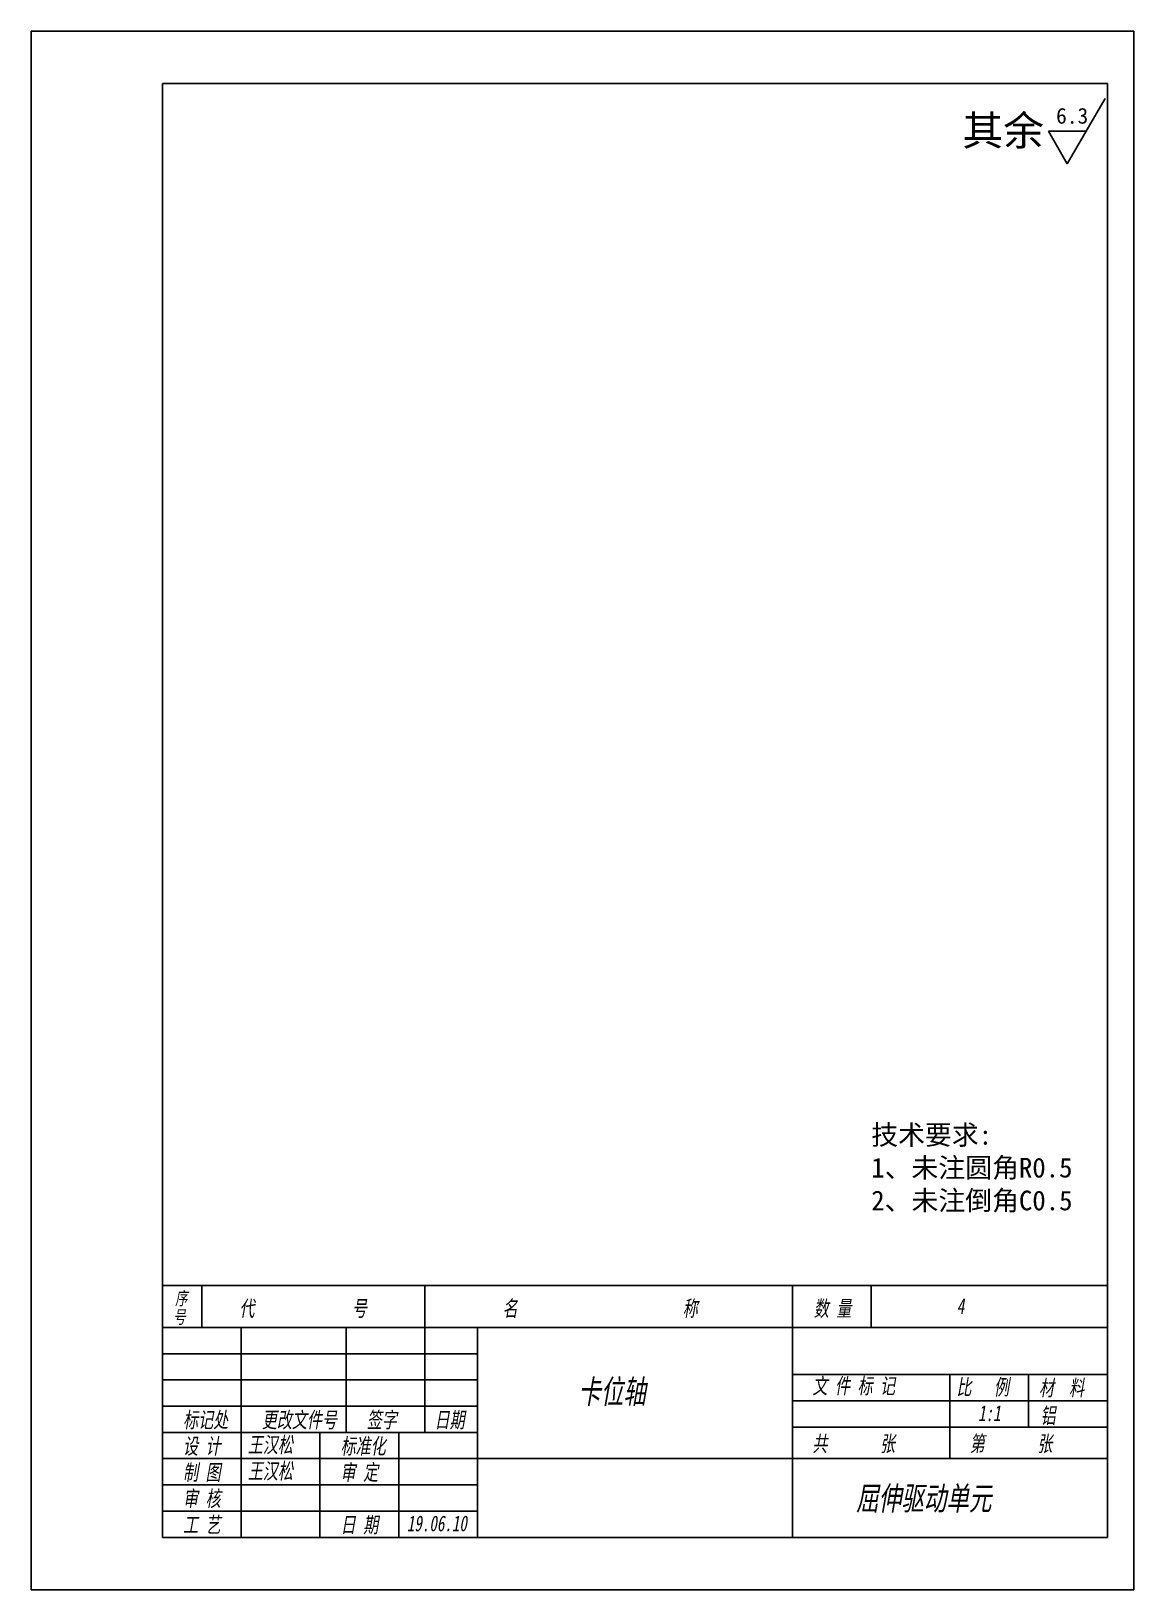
# Model space of a CAD drawing. Header units: millimetres. Extents: x 8840 to 20870, y -7456 to 1741.
# Drawn here: x 9050.3 to 9260.3, y -4035.7 to -3738.7 of the extents above; entities that cross this region are included whole.
import ezdxf

# ---------------------------------------------------------------- set-up
doc = ezdxf.new("R2010")
doc.units = ezdxf.units.MM
doc.layers.get('0').update_dxf_attribs({"lineweight": 25})
for name, color, linetype in [('临时线', 6, 'Continuous'), ('尺寸', 4, 'Continuous'), ('文字', 7, 'Continuous'), ('细实线', 2, 'Continuous')]:
    doc.layers.add(name, color=color, linetype=linetype)
doc.styles.get("Standard").update_dxf_attribs({"font": ''})
doc.styles.add('样式 2', font='', dxfattribs={"width": 0.7, "oblique": 10})
doc.styles.get('Standard').set_extended_font_data('SimSun')
doc.styles.get('样式 2').set_extended_font_data('SimSun')

msp = doc.modelspace()

# ---------------------------------------------------------------- texts
at = {"style": '样式 2', "oblique": 10, "width": 0.7}
for s, height, p in [('序', 2.5, (9077.727, -3981.41)), ('号', 2.5, (9077.381, -3984.964)), ('代             号', 3, (9089.986, -3983.582)), ('名                      称', 3, (9140.118, -3983.582)), ('数 量', 3, (9199.374, -3983.582)), ('4', 3, (9226.589, -3983.153)), ('卡位轴', 4.5, (9154.521, -4000.176)), ('文 件 标 记', 3, (9199.126, -3998.341)), ('比   例', 3, (9226.551, -3998.559)), ('材  料', 3, (9242.287, -3998.718)), ('铝', 3, (9242.564, -4004.002)), ('标记处', 3, (9079.256, -4004.817)), ('更改文件号', 3, (9094.256, -4004.817)), ('签字', 3, (9114.256, -4004.817)), ('日期', 3, (9127.145, -4004.817)), ('1:1', 3, (9230.659, -4003.559)), ('设 计', 3, (9079.256, -4009.817)), ('王汉松', 3, (9091.589, -4009.559)), ('标准化', 3, (9109.256, -4009.817)), ('共       张', 3, (9199.126, -4009.341)), ('第       张', 3, (9229.088, -4009.341)), ('制 图', 3, (9079.256, -4014.817)), ('王汉松', 3, (9091.589, -4014.559)), ('审 定', 3, (9109.256, -4014.817)), ('屈伸驱动单元', 4.5, (9207.449, -4020.522)), ('审 核', 3, (9079.256, -4019.817)), ('工 艺', 3, (9079.256, -4024.817)), ('日 期', 3, (9109.256, -4024.817)), ('19.06.10', 3, (9121.864, -4024.556))]:
    msp.add_text(s, height=height, dxfattribs=at).set_placement(p)
at = {"layer": '文字'}
msp.add_text('其余', height=5.7, dxfattribs=at).set_placement((9227.666, -3760.487))
at = {"layer": '文字', "ltscale": 0.1, "insert": (9210.313, -3947.144), "char_height": 3.75, "width": 54.13968, "attachment_point": 1}
msp.add_mtext('{\\fSimSun|b0|i0|c134|p2;技术要求:\\P1、未注圆角R0.5\\P2、未注倒角C0.5}', dxfattribs=at)

# ---------------------------------------------------------------- blocks, each defined once
blk = doc.blocks.new('ra')
at = {"layer": '细实线'}
for p, q in [((0, 0), (6, 10.39)), ((-3, 5.2), (0, 0)), ((-3, 5.2), (3, 5.2))]:
    blk.add_line(p, q, dxfattribs=at)
at = {"layer": '文字'}
blk.add_attdef('RA', (-1.78, 6.39), '', height=2.5, dxfattribs=at)

# ---------------------------------------------------------------- linework, layer by layer
for p, q in [((9255.32, -3748.711), (9075.32, -3748.711)), ((9075.32, -3748.711), (9075.32, -4025.711)), ((9255.32, -4025.711), (9255.32, -3748.711)), ((9075.32, -3977.711), (9255.32, -3977.711)), ((9082.82, -3977.711), (9082.82, -3985.711)), ((9125.32, -3977.711), (9125.32, -3985.711)), ((9195.32, -3977.711), (9195.32, -4025.711)), ((9210.32, -3977.711), (9210.32, -3985.711)), ((9075.32, -3985.711), (9255.32, -3985.711)), ((9135.32, -3985.711), (9135.32, -4025.711)), ((9195.32, -3994.711), (9255.32, -3994.711)), ((9075.32, -4000.711), (9135.32, -4000.711)), ((9135.32, -4010.711), (9255.32, -4010.711)), ((9075.32, -4025.711), (9255.32, -4025.711))]:
    msp.add_line(p, q)
msp.add_lwpolyline([(9050.32, -4035.711), (9260.32, -4035.711), (9260.32, -3738.711), (9050.32, -3738.711)], close=True)
at = {"layer": '临时线'}
for p, q in [((9090.32, -3985.711), (9090.32, -4025.711)), ((9110.32, -3985.711), (9110.32, -4005.711)), ((9125.32, -3985.711), (9125.32, -4005.711)), ((9075.32, -3990.711), (9135.32, -3990.711)), ((9075.32, -3995.711), (9135.32, -3995.711)), ((9225.281, -3994.711), (9225.281, -4010.711)), ((9240.281, -3994.711), (9240.281, -4004.711)), ((9195.32, -3999.711), (9255.32, -3999.711)), ((9075.32, -4005.711), (9135.32, -4005.711)), ((9105.32, -4005.711), (9105.32, -4025.711)), ((9120.32, -4005.711), (9120.32, -4025.711)), ((9195.32, -4004.711), (9255.32, -4004.711)), ((9075.32, -4010.711), (9135.32, -4010.711)), ((9075.32, -4015.711), (9135.32, -4015.711)), ((9075.32, -4020.711), (9135.32, -4020.711))]:
    msp.add_line(p, q, dxfattribs=at)

# ---------------------------------------------------------------- block references
at = {"layer": '尺寸', "xscale": 1.19999999999709, "yscale": 1.199999999999818, "zscale": 1.2}
msp.add_blockref('ra', (9247.652, -3764.003), dxfattribs=at).add_auto_attribs({'RA': '6.3'})

msp.set_redraw_order([(e.dxf.handle, doc.entitydb.next_handle()) for e in msp.query("TEXT MTEXT ATTDEF DIMENSION ARC_DIMENSION")])  # texts and dimensions are drawn at this point

doc.saveas('drawing.dxf')
